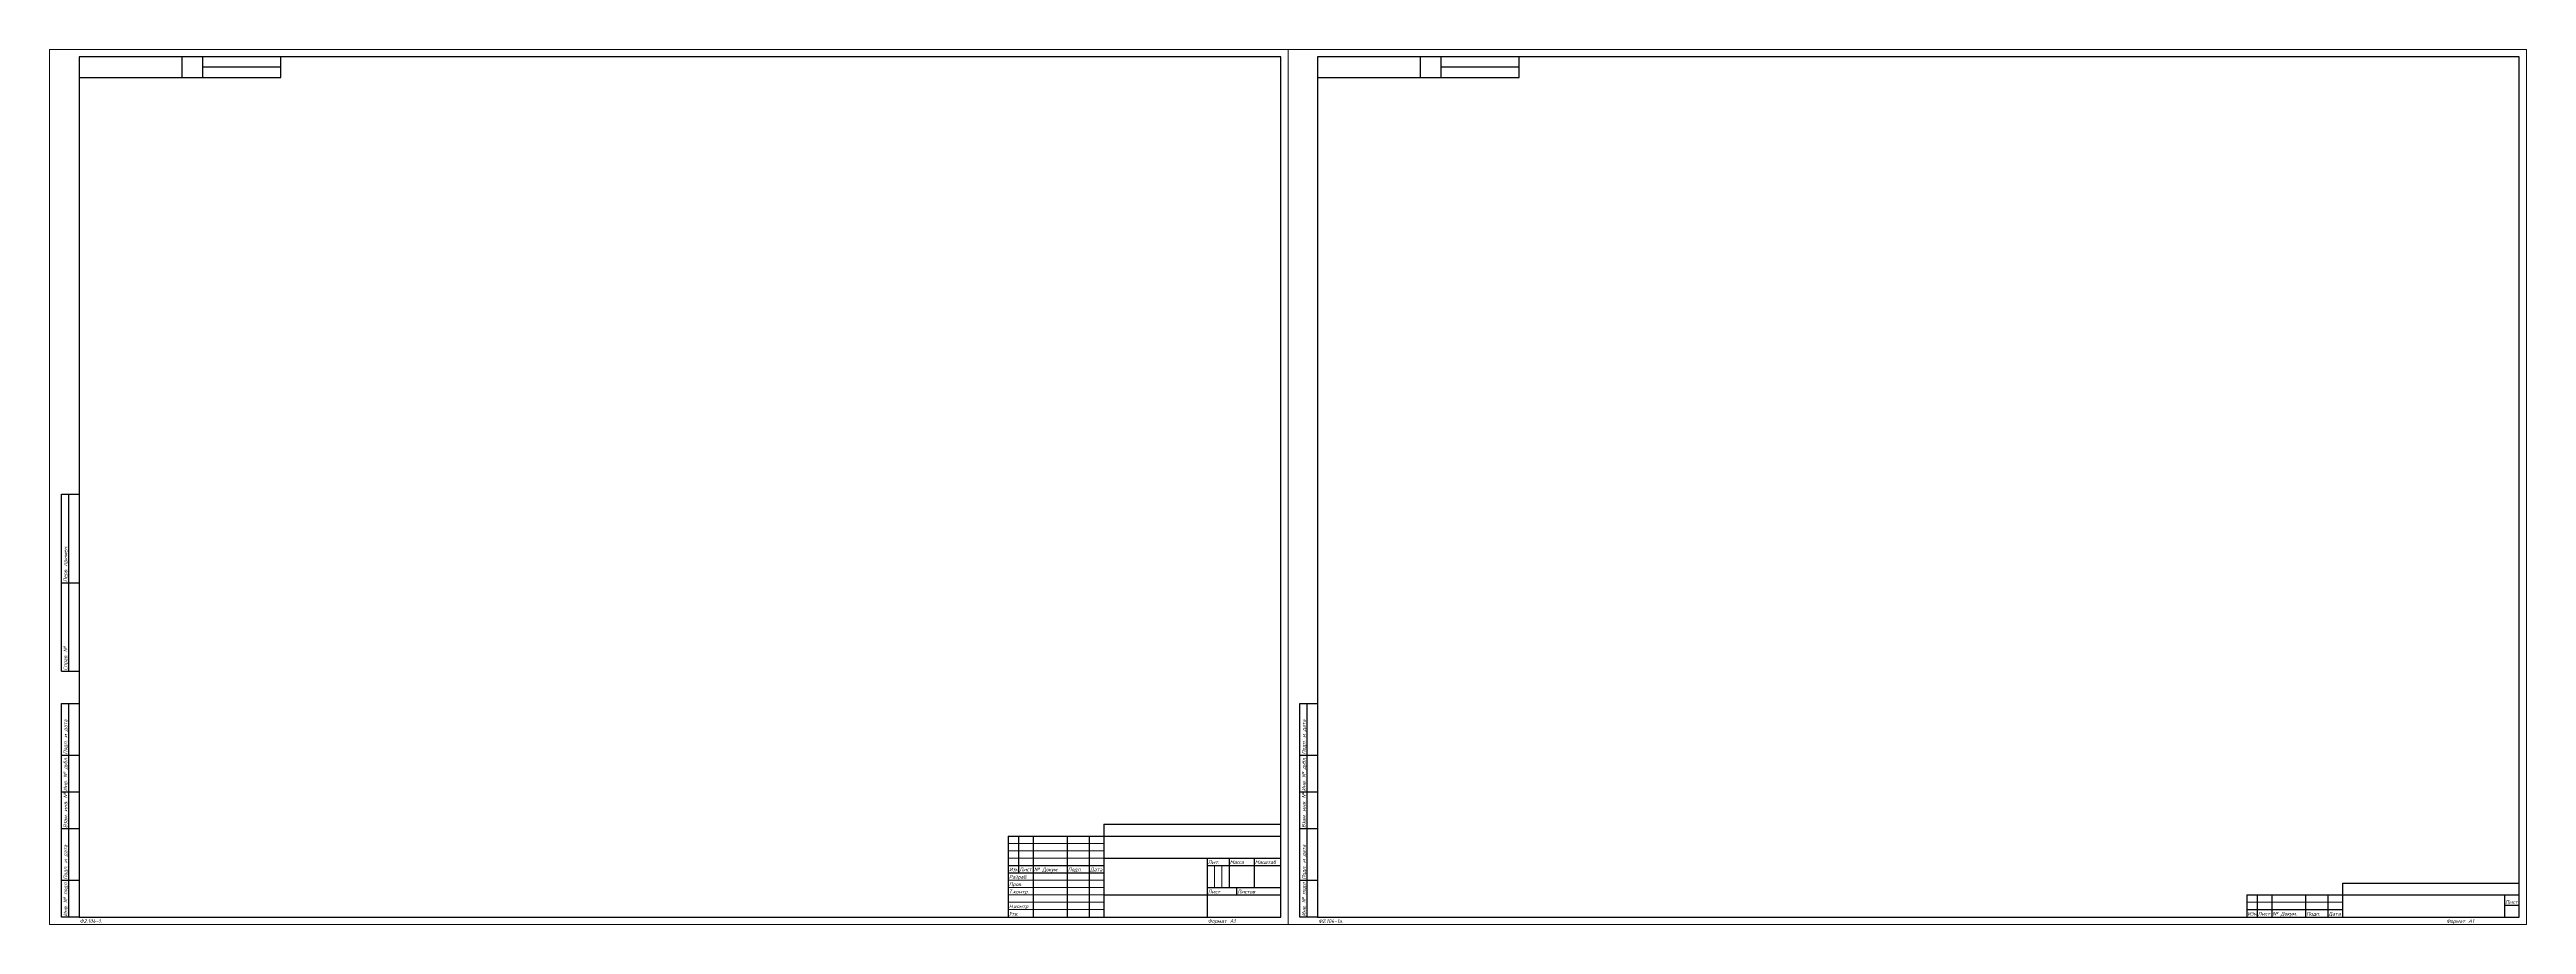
# Model space of a CAD drawing. Header units: millimetres. Extents: x 193 to 5157, y -4069 to 285.
# Drawn here: x 1372 to 3054, y -2164 to -1570 of the extents above; entities that cross this region are included whole.
import ezdxf
from ezdxf.enums import TextEntityAlignment as Align

# ---------------------------------------------------------------- set-up
doc = ezdxf.new("R2010")
doc.units = ezdxf.units.MM
doc.layers.add('4', color=4, linetype='Continuous', lineweight=15)
doc.layers.add('рамка', color=253, linetype='Continuous', lineweight=5)
doc.layers.add('Привязки', color=2, linetype='Continuous', lineweight=0, plot=False)
doc.styles.add('текст', font='isocpeui.ttf')

# ---------------------------------------------------------------- blocks, each defined once
blk = doc.blocks.new('*U28')
for p, q in [((90, 575), (90, 589)), ((104, 575), (104, 589)), ((157, 575), (157, 589)), ((20, 575), (90, 575)), ((90, 575), (104, 575)), ((157, 582), (104, 582)), ((104, 575), (157, 575)), ((8, 232), (8, 292)), ((8, 292), (20, 292)), ((13, 232), (13, 292)), ((8, 232), (20, 232)), ((8, 172), (8, 232)), ((13, 172), (13, 232)), ((8, 172), (20, 172)), ((8, 115), (8, 150)), ((8, 150), (20, 150)), ((13, 115), (13, 150)), ((8, 90), (8, 115)), ((8, 115), (20, 115)), ((13, 90), (13, 115)), ((8, 65), (8, 90)), ((8, 90), (20, 90)), ((13, 65), (13, 90)), ((716, 68), (836, 68)), ((716, 68), (716, 60)), ((8, 30), (8, 65)), ((8, 65), (20, 65)), ((13, 30), (13, 65)), ((651, 60), (836, 60)), ((651, 60), (651, 5)), ((658, 60), (658, 35)), ((668, 60), (668, 5)), ((691, 60), (691, 5)), ((706, 60), (706, 5)), ((716, 60), (716, 5)), ((651, 40), (716, 40)), ((651, 35), (716, 35)), ((716, 45), (836, 45)), ((786, 45), (786, 20)), ((786, 40), (836, 40)), ((801, 45), (801, 25)), ((818, 45), (818, 25)), ((8, 5), (8, 30)), ((8, 30), (20, 30)), ((13, 5), (13, 30)), ((716, 20), (836, 20)), ((786, 25), (836, 25)), ((786, 20), (786, 5)), ((806, 25), (806, 20)), ((20, 5), (8, 5))]:
    blk.add_line(p, q)
blk.add_lwpolyline([(20, 5), (836, 5), (836, 589), (20, 589)], close=True)
at = {"layer": '4'}
for p, q in [((651, 55), (716, 55)), ((651, 50), (716, 50)), ((651, 45), (716, 45)), ((791, 40), (791, 25)), ((796, 40), (796, 25)), ((651, 30), (716, 30)), ((651, 25), (716, 25)), ((651, 20), (716, 20)), ((651, 15), (716, 15)), ((651, 10), (716, 10))]:
    blk.add_line(p, q, dxfattribs=at)
at = {"layer": 'Привязки'}
blk.add_lwpolyline([(0, 0), (841, 0), (841, 594), (0, 594)], close=True, dxfattribs=at)
at = {"layer": 'рамка'}
blk.add_lwpolyline([(0, 594), (841, 594), (841, 0), (0, 0)], close=True, dxfattribs=at)
at = {"style": 'текст'}
for s, p in [('Перв. примен.', (12, 232.5)), ('Справ. №', (12, 172.5)), ('Подп. и дата', (12, 115.5)), ('Инв. № дубл.', (12, 90.5)), ('Взам. инв. №', (12, 65.5)), ('Подп. и дата', (12, 30.5)), ('Инв. № подл.', (12, 5.5))]:
    blk.add_text(s, height=2.5, rotation=90, dxfattribs=at).set_placement(p)
for s, height, p in [('Изм.', 2.5, (651.5, 36)), ('Лист', 2.5, (658.5, 36)), ('№ Докум.', 2.5, (668.5, 36)), ('Подп.', 2.5, (691.5, 36)), ('Дата', 2.5, (706.5, 36)), ('Лит.', 2.5, (786.5, 41)), ('Масса', 2.5, (801.5, 41)), ('Масштаб', 2.5, (818.5, 41)), ('Разраб.', 2.5, (651.5, 31)), ('Пров.', 2.5, (651.5, 26)), ('Т.контр.', 2.5, (651.5, 21)), ('Лист', 2.5, (786.5, 21)), ('Листов', 2.5, (806.5, 21)), ('Ф2.104-1а.', 0.005, (20, 4.99)), ('Ф2.104-1.', 2.5, (20.5, 1)), ('Утв.', 2.5, (651.5, 6)), ('Н.контр.', 2.5, (651.5, 11)), ('Формат', 2.5, (786.5, 1)), ('А1', 2.5, (801.5, 1)), ('А4', 0.025, (840.61, 0.01)), ('А3', 0.0125, (840.8, 0.01)), ('А2', 0.00833, (840.87, 0)), ('А0', 0.005, (840.92, 0))]:
    blk.add_text(s, height=height, dxfattribs=at).set_placement(p)
for tag, p, height, rotation in [('ОБОЗНАЧЕНИЕ-ВЕРХ', (85, 583), 3.5, 180), ('ПРИМЕНЯЕМОСТЬ', (19, 232.5), 2.5, 90), ('СПРАВ№', (19, 172.5), 2.5, 90), ('ДАТАУЧЁТАДУБЛ', (19, 115.5), 2.5, 90), ('ИНВ№ДУБЛ', (19, 90.5), 2.5, 90), ('ВЗАМИНВ№', (19, 65.5), 2.5, 90), ('ДАТАУЧЁТА', (19, 30.5), 2.5, 90), ('ИНВ№ПОДЛ', (19, 5.5), 2.5, 90)]:
    blk.add_attdef(tag, p, '', height=height, rotation=rotation, dxfattribs=at)
for tag, p, height in [('27', (91, 580), 3.5), ('28', (105, 583), 3.5), ('29', (105, 576), 3.5), ('ИЗМ4', (651.5, 56), 2.5), ('ИЗМ3', (651.5, 51), 2.5), ('ЛИСТИЗМ4', (658.5, 56), 2.5), ('ЛИСТИЗМ3', (658.5, 51), 2.5), ('№ДОКУМИЗМ4', (668.5, 56), 2.5), ('№ДОКУМИЗМ3', (668.5, 51), 2.5), ('ПОДПИЗМ4', (691.5, 56), 2.5), ('ПОДПИЗМ3', (691.5, 51), 2.5), ('ДАТАИЗМ4', (706.5, 56), 2.5), ('ДАТАИЗМ3', (706.5, 51), 2.5), ('ОБОЗНАЧЕНИЕ', (721, 51), 5), ('ИЗМ2', (651.5, 46), 2.5), ('ИЗМ1', (651.5, 41), 2.5), ('ЛИСТИЗМ2', (658.5, 46), 2.5), ('ЛИСТИЗМ1', (658.5, 41), 2.5), ('№ДОКУМИЗМ2', (668.5, 46), 2.5), ('№ДОКУМИЗМ1', (668.5, 41), 2.5), ('ПОДПИЗМ2', (691.5, 46), 2.5), ('ПОДПИЗМ1', (691.5, 41), 2.5), ('ДАТАИЗМ2', (706.5, 46), 2.5), ('ДАТАИЗМ1', (706.5, 41), 2.5), ('10', (651.5, 16), 2.5), ('РАЗРАБ', (668.5, 31), 2.5), ('ПРОВ', (668.5, 26), 2.5), ('11', (668.5, 16), 2.5), ('ТКОНТР', (668.5, 21), 2.5), ('12', (691.5, 16), 2.5), ('ДАТАРАЗРАБ', (706.5, 31), 2.5), ('ДАТАПРОВ', (706.5, 26), 2.5), ('ДАТАТКОНТР', (706.5, 21), 2.5), ('13', (706.5, 16), 2.5), ('ЛИСТОВ', (821.5, 21), 2.5), ('УТВ', (668.5, 6), 2.5), ('НКОНТР', (668.5, 11), 2.5), ('ДАТАНКОНТР', (706.5, 11), 2.5), ('ДАТАУТВ', (706.5, 6), 2.5)]:
    blk.add_attdef(tag, p, '', height=height, dxfattribs=at)
blk.add_attdef('30', text='', height=5, dxfattribs=at).set_placement((776, 64), align=Align.MIDDLE)
for tag, height, p in [('НАИМЕНОВАНИЕ1', 5, (751, 36)), ('НАИМЕНОВАНИЕ2', 3.5, (751, 31)), ('МАССА', 3.5, (809.5, 31)), ('МАСШТАБ', 3.5, (827, 31)), ('НАИМЕНОВАНИЕ3', 3.5, (751, 26)), ('НАИМЕНОВАНИЕ4', 2.5, (751, 21)), ('МАТЕРИАЛ1', 2.5, (751, 16)), ('ЛИСТ', 2.5, (801.5, 21)), ('МАТЕРИАЛ3', 2.5, (751, 6)), ('МАТЕРИАЛ2', 2.5, (751, 11)), ('ПРЕДПРИЯТИЕ', 3.5, (811, 11))]:
    blk.add_attdef(tag, text='', height=height, dxfattribs=at).set_placement(p, align=Align.CENTER)
for tag, p in [('ЛИТЕРА', (788.5, 31)), ('ЛИТЕРА2', (793.5, 31)), ('ЛИТЕРА3', (798.5, 31))]:
    blk.add_attdef(tag, text='', height=2.5, dxfattribs=at).set_placement(p, align=Align.RIGHT)
for tag, p in [('ИНДЕКС', (788.5, 31)), ('ИНДЕКС2', (793.5, 31)), ('ИНДЕКС3', (798.5, 31))]:
    blk.add_attdef(tag, text='', height=2.5, dxfattribs=at).set_placement(p, align=Align.TOP_LEFT)
blk = doc.blocks.new('*U35')
for p, q in [((90, 575), (90, 589)), ((104, 575), (104, 589)), ((157, 575), (157, 589)), ((20, 575), (90, 575)), ((90, 575), (104, 575)), ((157, 582), (104, 582)), ((104, 575), (157, 575)), ((20, 172), (20, 172)), ((20, 172), (20, 172)), ((20, 172), (20, 172)), ((20, 172), (20, 172)), ((20, 172), (20, 172)), ((20, 172), (20, 172)), ((20, 172), (20, 172)), ((8, 115), (8, 150)), ((8, 150), (20, 150)), ((13, 115), (13, 150)), ((8, 90), (8, 115)), ((8, 115), (20, 115)), ((13, 90), (13, 115)), ((8, 65), (8, 90)), ((8, 90), (20, 90)), ((13, 65), (13, 90)), ((8, 30), (8, 65)), ((8, 65), (20, 65)), ((13, 30), (13, 65)), ((8, 5), (8, 30)), ((8, 30), (20, 30)), ((13, 5), (13, 30)), ((651, 20), (836, 20)), ((651, 20), (651, 5)), ((658, 20), (658, 5)), ((668, 20), (668, 5)), ((691, 20), (691, 5)), ((706, 20), (706, 5)), ((716, 28), (836, 28)), ((716, 28), (716, 20)), ((716, 20), (716, 5)), ((826, 20), (826, 5)), ((20, 5), (8, 5)), ((651, 10), (716, 10)), ((651, 5), (716, 5)), ((826, 13), (836, 13)), ((836, 5), (836, 5)), ((836, 5), (836, 5)), ((836, 5), (836, 5)), ((836, 5), (836, 5)), ((836, 5), (836, 5)), ((836, 5), (836, 5)), ((836, 5), (836, 5))]:
    blk.add_line(p, q)
blk.add_lwpolyline([(20, 5), (836, 5), (836, 589), (20, 589)], close=True)
at = {"layer": '4'}
for p, q in [((651, 15), (716, 15)), ((836, 5), (836, 5)), ((836, 5), (836, 5)), ((836, 5), (836, 5)), ((836, 5), (836, 5)), ((836, 5), (836, 5)), ((836, 5), (836, 5)), ((836, 5), (836, 5)), ((836, 5), (836, 5)), ((836, 5), (836, 5))]:
    blk.add_line(p, q, dxfattribs=at)
at = {"layer": 'Привязки'}
blk.add_lwpolyline([(0, 0), (841, 0), (841, 594), (0, 594)], close=True, dxfattribs=at)
at = {"layer": 'рамка'}
blk.add_lwpolyline([(0, 594), (841, 594), (841, 0), (0, 0)], close=True, dxfattribs=at)
at = {"style": 'текст'}
for s, height, p in [('Справ. №', 0.0000208, (20, 172)), ('Перв. примен.', 0.0000208, (20, 172)), ('Подп. и дата', 2.5, (12, 115.5)), ('Инв. № дубл.', 2.5, (12, 90.5)), ('Взам. инв. №', 2.5, (12, 65.5)), ('Подп. и дата', 2.5, (12, 30.5)), ('Инв. № подл.', 2.5, (12, 5.5))]:
    blk.add_text(s, height=height, rotation=90, dxfattribs=at).set_placement(p)
for s, height, p in [('Ф2.104-1.', 0.005, (20, 5)), ('Ф2.104-1а.', 2.5, (20.5, 1)), ('Изм.', 2.5, (651.5, 6)), ('Лист', 2.5, (658.5, 6)), ('№ Докум.', 2.5, (668.5, 6)), ('Подп.', 2.5, (691.5, 6)), ('Дата', 2.5, (706.5, 6)), ('Формат', 2.5, (786.5, 1)), ('А1', 2.5, (801.5, 1)), ('Лист', 2.5, (826.5, 14)), ('Разраб.', 0.0000135, (836, 5)), ('Пров.', 0.0000135, (836, 5)), ('Т.контр.', 0.0000135, (836, 5)), ('Н.контр.', 0.0000135, (836, 5)), ('Утв.', 0.0000135, (836, 5)), ('Лит.', 0.0000135, (836, 5)), ('Масса', 0.0000135, (836, 5)), ('Масштаб', 0.0000135, (836, 5)), ('Листов', 0.0000135, (836, 5)), ('А4', 0.025, (840.6, 0)), ('А3', 0.0125, (840.8, 0)), ('А2', 0.00833, (840.9, 0)), ('А0', 0.005, (840.9, 0))]:
    blk.add_text(s, height=height, dxfattribs=at).set_placement(p)
for tag, p, height, rotation in [('ОБОЗНАЧЕНИЕ-ВЕРХ', (85, 583), 3.5, 180), ('ПРИМЕНЯЕМОСТЬ', (20, 172), 0.0000208, 90), ('СПРАВ№', (20, 172), 0.0000208, 90), ('ДАТАУЧЁТАДУБЛ', (19, 115.5), 2.5, 90), ('ИНВ№ДУБЛ', (19, 90.5), 2.5, 90), ('ВЗАМИНВ№', (19, 65.5), 2.5, 90), ('ДАТАУЧЁТА', (19, 30.5), 2.5, 90), ('ИНВ№ПОДЛ', (19, 5.5), 2.5, 90)]:
    blk.add_attdef(tag, p, '', height=height, rotation=rotation, dxfattribs=at)
for tag, p, height in [('27', (91, 580), 3.5), ('28', (105, 583), 3.5), ('29', (105, 576), 3.5), ('ИЗМ2', (651.5, 16), 2.5), ('ЛИСТИЗМ2', (658.5, 16), 2.5), ('№ДОКУМИЗМ2', (668.5, 16), 2.5), ('ПОДПИЗМ2', (691.5, 16), 2.5), ('ДАТАИЗМ2', (706.5, 16), 2.5), ('ИЗМ1', (651.5, 11), 2.5), ('ЛИСТИЗМ1', (658.5, 11), 2.5), ('№ДОКУМИЗМ1', (668.5, 11), 2.5), ('ПОДПИЗМ1', (691.5, 11), 2.5), ('ДАТАИЗМ1', (706.5, 11), 2.5), ('ОБОЗНАЧЕНИЕ', (721, 11), 5), ('РАЗРАБ', (836, 5), 0.0000135), ('ЛИСТОВ', (836, 5), 0.0000135), ('ПРОВ', (836, 5), 0.0000135), ('ТКОНТР', (836, 5), 0.0000135), ('НКОНТР', (836, 5), 0.0000135), ('УТВ', (836, 5), 0.0000135), ('10', (836, 5), 0.0000135), ('11', (836, 5), 0.0000135), ('12', (836, 5), 0.0000135), ('13', (836, 5), 0.0000135), ('ИЗМ3', (836, 5), 0.0000135), ('ЛИСТИЗМ3', (836, 5), 0.0000135), ('№ДОКУМИЗМ3', (836, 5), 0.0000135), ('ПОДПИЗМ3', (836, 5), 0.0000135), ('ДАТАИЗМ3', (836, 5), 0.0000135), ('ИЗМ4', (836, 5), 0.0000135), ('ЛИСТИЗМ4', (836, 5), 0.0000135), ('№ДОКУМИЗМ4', (836, 5), 0.0000135), ('ПОДПИЗМ4', (836, 5), 0.0000135), ('ДАТАИЗМ4', (836, 5), 0.0000135), ('ДАТАРАЗРАБ', (836, 5), 0.0000135), ('ДАТАПРОВ', (836, 5), 0.0000135), ('ДАТАТКОНТР', (836, 5), 0.0000135), ('ДАТАНКОНТР', (836, 5), 0.0000135), ('ДАТАУТВ', (836, 5), 0.0000135)]:
    blk.add_attdef(tag, p, '', height=height, dxfattribs=at)
blk.add_attdef('30', text='', height=5, dxfattribs=at).set_placement((776, 24), align=Align.MIDDLE)
for tag, height, p in [('ЛИСТ', 2.5, (831, 9)), ('НАИМЕНОВАНИЕ1', 0.000027, (836, 5)), ('НАИМЕНОВАНИЕ2', 0.0000189, (836, 5)), ('НАИМЕНОВАНИЕ3', 0.0000189, (836, 5)), ('НАИМЕНОВАНИЕ4', 0.0000135, (836, 5)), ('МАССА', 0.0000189, (836, 5)), ('МАСШТАБ', 0.0000189, (836, 5)), ('МАТЕРИАЛ1', 0.0000135, (836, 5)), ('МАТЕРИАЛ2', 0.0000135, (836, 5)), ('МАТЕРИАЛ3', 0.0000135, (836, 5)), ('ПРЕДПРИЯТИЕ', 0.0000189, (836, 5))]:
    blk.add_attdef(tag, text='', height=height, dxfattribs=at).set_placement(p, align=Align.CENTER)
for tag in ['ЛИТЕРА', 'ЛИТЕРА2', 'ЛИТЕРА3']:
    blk.add_attdef(tag, text='', height=0.0000135, dxfattribs=at).set_placement((836, 5), align=Align.RIGHT)
for tag in ['ИНДЕКС', 'ИНДЕКС2', 'ИНДЕКС3']:
    blk.add_attdef(tag, text='', height=0.0000135, dxfattribs=at).set_placement((836, 5), align=Align.TOP_LEFT)

msp = doc.modelspace()

# ---------------------------------------------------------------- block references
for name, p in [('*U28', (1372.1, -2163.8)), ('*U35', (2213.1, -2163.8))]:
    msp.add_blockref(name, p)

doc.saveas('drawing.dxf')
